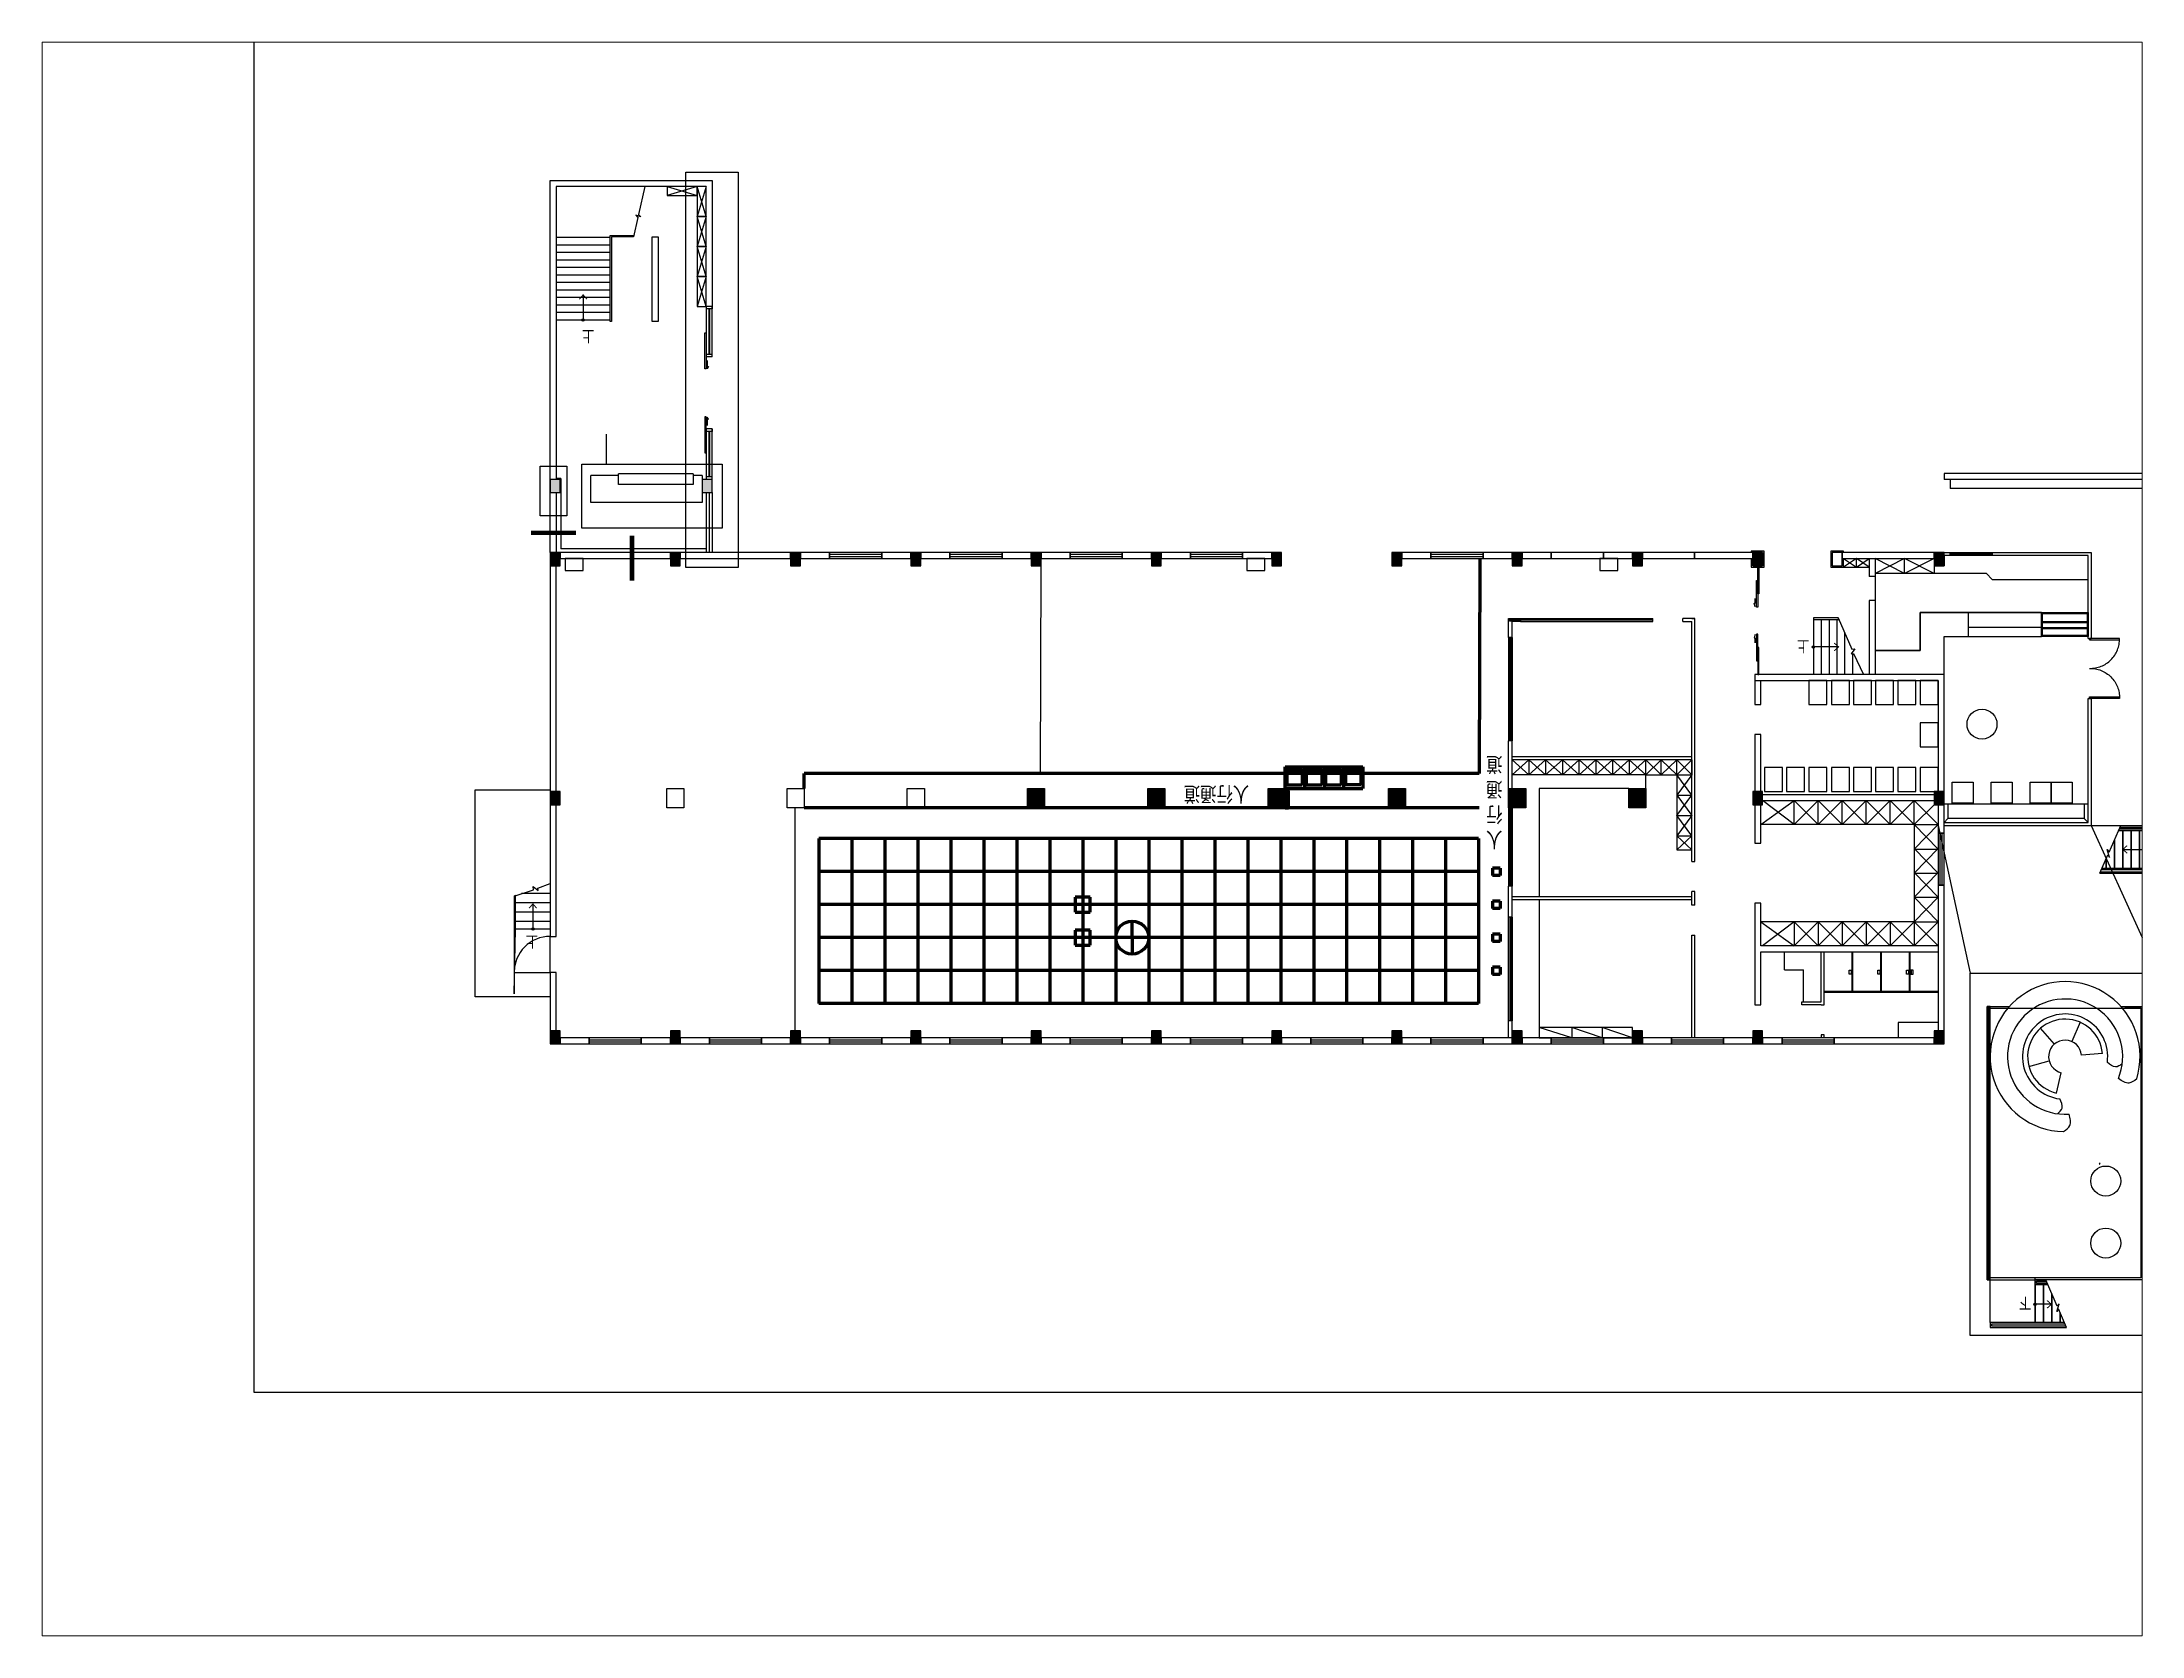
# Paper-space layout '布局2' of a CAD drawing. Header units: millimetres. Extents: x 26 to 231, y 20 to 176.
# The model-space entities are those that its viewports show. They can reach past a viewport. Long polylines and large blocks are cut down to what shows.
import ezdxf

# ---------------------------------------------------------------- set-up
doc = ezdxf.new("R2010")
doc.units = ezdxf.units.MM
for name, pattern in [('DASH', [0.35, 0.25, -0.1]), ('DASHDOT', [25.4, 12.7, -6.35, 0, -6.35]), ('HIDDEN2', [4.7625, 3.175, -1.5875])]:
    doc.linetypes.add(name, pattern=pattern)
for name, color, linetype in [('63#_AFP_xp$0$消防柜', 1, 'Continuous'), ('BASE', 7, 'Continuous'), ('BASE-HATCH', 8, 'Continuous'), ('DOOR', 2, 'Continuous'), ('FMW-FIXTURE', 3, 'HIDDEN2'), ('FMW-MIDDLE', 8, 'HIDDEN2'), ('FMW-TOP', 3, 'Continuous'), ('FU', 8, 'HIDDEN2'), ('FU-LAY-TXT', 2, 'Continuous'), ('GL-EXT', 2, 'Continuous'), ('STAIR', 2, 'Continuous')]:
    doc.layers.add(name, color=color, linetype=linetype)
doc.styles.add('新宋体', font='', dxfattribs={"width": 0.8})
doc.styles.add('黑体', font='', dxfattribs={"width": 0.8})
doc.styles.get('新宋体').set_extended_font_data('NSimSun')
doc.styles.get('黑体').set_extended_font_data('SimHei')

psp = doc.layouts.new('布局2')

msp = doc.modelspace()

# ---------------------------------------------------------------- texts
at = {"color": 2, "lineweight": 211, "char_height": 500, "attachment_point": 1, "rotation": 180, "style": '新宋体'}
for width, insert in [(583.21, (31756, 6563)), (3132.41, (23311, 8075))]:
    msp.add_mtext_dynamic_manual_height_columns('人行通道', width=width, gutter_width=6839, heights=[0], dxfattribs=dict(at, insert=insert))
at = {"layer": 'FU-LAY-TXT', "color": 2, "linetype": 'Continuous', "lineweight": -3, "style": '黑体', "width": 0.8}
for p in [(1469, 23779), (41989, 13441), (-401, 3593)]:
    msp.add_text('上', height=375, rotation=180, dxfattribs=at).set_placement(p)
at = {"layer": 'FU-LAY-TXT', "color": 2, "linetype": 'Continuous', "lineweight": -3, "insert": (49389, -8837), "char_height": 375, "width": 2919.03, "attachment_point": 1, "rotation": 180, "style": '黑体'}
msp.add_mtext('下', dxfattribs=at)

# ---------------------------------------------------------------- blocks, each defined once
blk = doc.blocks.new('*E20714333')
at = {"color": 3, "linetype": 'HIDDEN2', "lineweight": -3, "ltscale": 0.2, "elevation": 0}
blk.add_lwpolyline([(118, 100), (13, 100, 0.414214), (0, 88), (0, 13, 0.414214), (13, 0), (118, 0, 0.414214), (130, 13), (130, 88, 0.414214)], format="xyb", close=True, dxfattribs=at)
at = {"color": 8, "linetype": 'HIDDEN2', "lineweight": -3, "ltscale": 0.2, "elevation": 0}
blk.add_lwpolyline([(115, 30), (115, 0), (15, 0), (15, 30)], close=True, dxfattribs=at)
blk = doc.blocks.new('*E20914544')
at = {"color": 3, "linetype": 'HIDDEN2', "lineweight": -3, "ltscale": 0.2, "elevation": 0}
blk.add_lwpolyline([(118, 100), (13, 100, 0.414214), (0, 88), (0, 13, 0.414214), (13, 0), (118, 0, 0.414214), (130, 13), (130, 88, 0.414214)], format="xyb", close=True, dxfattribs=at)
at = {"color": 8, "linetype": 'HIDDEN2', "lineweight": -3, "ltscale": 0.2, "elevation": 0}
blk.add_lwpolyline([(115, 30), (115, 0), (15, 0), (15, 30)], close=True, dxfattribs=at)
blk = doc.blocks.new('*E24618255')
at = {"color": 8, "linetype": 'Continuous', "lineweight": -3}
blk.add_lwpolyline([(0, 0), (50, 0), (50, 1000), (0, 1000)], close=True, dxfattribs=at)
at = {"color": 8, "linetype": 'HIDDEN2', "lineweight": -3, "ltscale": 0.2}
blk.add_arc((25, 25), 975, 358.5312, 91.4688, dxfattribs=at)
blk = doc.blocks.new('*E24718366')
at = {"color": 8, "linetype": 'Continuous', "lineweight": -3}
blk.add_lwpolyline([(0, 0), (50, 0), (50, 1000), (0, 1000)], close=True, dxfattribs=at)
at = {"color": 8, "linetype": 'HIDDEN2', "lineweight": -3, "ltscale": 0.2}
blk.add_arc((25, 25), 975, 358.5312, 91.4688, dxfattribs=at)
blk = doc.blocks.new('*E26520177')
at = {"color": 3, "linetype": 'HIDDEN2', "lineweight": -3, "ltscale": 0.2, "elevation": 0}
blk.add_lwpolyline([(118, 100), (13, 100, 0.414214), (0, 88), (0, 13, 0.414214), (13, 0), (118, 0, 0.414214), (130, 13), (130, 88, 0.414214)], format="xyb", close=True, dxfattribs=at)
at = {"color": 8, "linetype": 'HIDDEN2', "lineweight": -3, "ltscale": 0.2, "elevation": 0}
blk.add_lwpolyline([(115, 30), (115, 0), (15, 0), (15, 30)], close=True, dxfattribs=at)
blk = doc.blocks.new('*E26720388')
at = {"color": 3, "linetype": 'HIDDEN2', "lineweight": -3, "ltscale": 0.2, "elevation": 0}
blk.add_lwpolyline([(118, 100), (13, 100, 0.414214), (0, 88), (0, 13, 0.414214), (13, 0), (118, 0, 0.414214), (130, 13), (130, 88, 0.414214)], format="xyb", close=True, dxfattribs=at)
at = {"color": 8, "linetype": 'HIDDEN2', "lineweight": -3, "ltscale": 0.2, "elevation": 0}
blk.add_lwpolyline([(115, 30), (115, 0), (15, 0), (15, 30)], close=True, dxfattribs=at)
blk = doc.blocks.new('*E26920599')
at = {"linetype": 'Continuous', "lineweight": -3}
blk.add_hatch(color=8, dxfattribs=at).paths.add_polyline_path([(-214, -35), (-214, 0), (-371, 0)])
at = {"color": 8, "linetype": 'Continuous', "lineweight": -3, "extrusion": (0, 0, -1)}
for p, q in [((-371, 0), (-214, -35)), ((-214, -35), (-214, 0))]:
    blk.add_line(p, q, dxfattribs=at)
at = {"color": 8, "linetype": 'Continuous', "lineweight": -3}
for p, q in [((0, 0), (-214, 0)), ((-206, 0), (0, 0))]:
    blk.add_line(p, q, dxfattribs=at)
blk = doc.blocks.new('*E3062421010')
at = {"color": 3, "linetype": 'Continuous', "lineweight": -3, "ltscale": 0.2}
blk.add_lwpolyline([(0, 1000), (0, 0), (300, 0), (300, 1000), (0, 1000)], dxfattribs=at)
at = {"color": 8, "linetype": 'Continuous', "lineweight": -3, "ltscale": 0.5}
for points in [[(0, 1000), (300, 0)], [(0, 0), (300, 1000)]]:
    blk.add_lwpolyline(points, dxfattribs=at)
blk = doc.blocks.new('*E3072431111')
at = {"color": 3, "linetype": 'Continuous', "lineweight": -3, "ltscale": 0.2}
blk.add_lwpolyline([(0, 1000), (0, 0), (300, 0), (300, 1000), (0, 1000)], dxfattribs=at)
at = {"color": 8, "linetype": 'Continuous', "lineweight": -3, "ltscale": 0.5}
for points in [[(0, 1000), (300, 0)], [(0, 0), (300, 1000)]]:
    blk.add_lwpolyline(points, dxfattribs=at)
blk = doc.blocks.new('*E3082441212')
at = {"color": 3, "linetype": 'Continuous', "lineweight": -3, "ltscale": 0.2}
blk.add_lwpolyline([(0, 1000), (0, 0), (300, 0), (300, 1000), (0, 1000)], dxfattribs=at)
at = {"color": 8, "linetype": 'Continuous', "lineweight": -3, "ltscale": 0.5}
for points in [[(0, 1000), (300, 0)], [(0, 0), (300, 1000)]]:
    blk.add_lwpolyline(points, dxfattribs=at)
blk = doc.blocks.new('*E3092451313')
at = {"color": 3, "linetype": 'Continuous', "lineweight": -3, "ltscale": 0.2}
blk.add_lwpolyline([(0, 1000), (0, 0), (300, 0), (300, 1000), (0, 1000)], dxfattribs=at)
at = {"color": 8, "linetype": 'Continuous', "lineweight": -3, "ltscale": 0.5}
for points in [[(0, 1000), (300, 0)], [(0, 0), (300, 1000)]]:
    blk.add_lwpolyline(points, dxfattribs=at)
blk = doc.blocks.new('*E3132491414')
at = {"color": 3, "linetype": 'Continuous', "lineweight": -3, "ltscale": 0.2}
blk.add_lwpolyline([(0, 1000), (0, 0), (300, 0), (300, 1000), (0, 1000)], dxfattribs=at)
at = {"color": 8, "linetype": 'Continuous', "lineweight": -3, "ltscale": 0.5}
for points in [[(0, 1000), (300, 0)], [(0, 0), (300, 1000)]]:
    blk.add_lwpolyline(points, dxfattribs=at)
blk = doc.blocks.new('*E3182541515')
at = {"linetype": 'Continuous', "lineweight": -3}
blk.add_hatch(color=8, dxfattribs=at).paths.add_polyline_path([(-214, -35), (-214, 0), (-371, 0)])
at = {"color": 8, "linetype": 'Continuous', "lineweight": -3, "extrusion": (0, 0, -1)}
for p, q in [((-371, 0), (-214, -35)), ((-214, -35), (-214, 0))]:
    blk.add_line(p, q, dxfattribs=at)
at = {"color": 8, "linetype": 'Continuous', "lineweight": -3}
for p, q in [((0, 0), (-214, 0)), ((-206, 0), (0, 0))]:
    blk.add_line(p, q, dxfattribs=at)
blk = doc.blocks.new('*E3312671616')
at = {"layer": 'STAIR', "linetype": 'Continuous', "lineweight": -3}
h = blk.add_hatch(color=1, dxfattribs=at)
edge = h.paths.add_edge_path()
edge.add_arc((36567, 89370), 40, 0, 360)
at = {"layer": 'STAIR', "color": 1, "linetype": 'Continuous', "lineweight": -3}
blk.add_lwpolyline([(37407, 89370), (36567, 89370)], dxfattribs=at)
blk.add_lwpolyline([(37260, 89242, 32.4, 32.4, 0), (37407, 89370, 32.4, 32.4, 0), (37259, 89498, 0, 0, 0)], format="xyseb", dxfattribs=at)
at = {"layer": 'STAIR', "color": 8, "linetype": 'Continuous', "lineweight": -3}
blk.add_circle((36567, 89370), 40, dxfattribs=at)
blk = doc.blocks.new('*E3322681717')
at = {"layer": 'STAIR', "linetype": 'Continuous', "lineweight": -3}
h = blk.add_hatch(color=1, dxfattribs=at)
edge = h.paths.add_edge_path()
edge.add_arc((40331, 104533), 40, 180, 540)
at = {"layer": 'STAIR', "color": 1, "linetype": 'Continuous', "lineweight": -3}
blk.add_lwpolyline([(39932, 104662, 32.4, 32.4, 0), (39786, 104533, 32.4, 32.4, 0), (39933, 104406, 0, 0, 0)], format="xyseb", dxfattribs=at)
blk.add_lwpolyline([(39786, 104533), (40331, 104533)], dxfattribs=at)
at = {"layer": 'STAIR', "color": 8, "linetype": 'Continuous', "lineweight": -3}
blk.add_circle((40331, 104533), 40, dxfattribs=at)
blk = doc.blocks.new('*E3332691818')
at = {"layer": 'STAIR', "linetype": 'Continuous', "lineweight": -3}
h = blk.add_hatch(color=1, dxfattribs=at)
edge = h.paths.add_edge_path()
edge.add_arc((36567, 89370), 40, 0, 360)
at = {"layer": 'STAIR', "color": 1, "linetype": 'Continuous', "lineweight": -3}
blk.add_lwpolyline([(37407, 89370), (36567, 89370)], dxfattribs=at)
blk.add_lwpolyline([(37260, 89242, 32.4, 32.4, 0), (37407, 89370, 32.4, 32.4, 0), (37259, 89498, 0, 0, 0)], format="xyseb", dxfattribs=at)
at = {"layer": 'STAIR', "color": 8, "linetype": 'Continuous', "lineweight": -3}
blk.add_circle((36567, 89370), 40, dxfattribs=at)
blk = doc.blocks.new('*E3342701919')
at = {"layer": 'STAIR', "linetype": 'Continuous', "lineweight": -3}
h = blk.add_hatch(color=1, dxfattribs=at)
edge = h.paths.add_edge_path()
edge.add_arc((36567, 89370), 40, 0, 360)
at = {"layer": 'STAIR', "color": 1, "linetype": 'Continuous', "lineweight": -3}
blk.add_lwpolyline([(37407, 89370), (36567, 89370)], dxfattribs=at)
blk.add_lwpolyline([(37260, 89242, 32.4, 32.4, 0), (37407, 89370, 32.4, 32.4, 0), (37259, 89498, 0, 0, 0)], format="xyseb", dxfattribs=at)
at = {"layer": 'STAIR', "color": 8, "linetype": 'Continuous', "lineweight": -3}
blk.add_circle((36567, 89370), 40, dxfattribs=at)
blk = doc.blocks.new('*E3352712020')
at = {"layer": 'STAIR', "linetype": 'Continuous', "lineweight": -3}
h = blk.add_hatch(color=1, dxfattribs=at)
edge = h.paths.add_edge_path()
edge.add_arc((36567, 89370), 40, 0, 360)
at = {"layer": 'STAIR', "color": 1, "linetype": 'Continuous', "lineweight": -3}
blk.add_lwpolyline([(37407, 89370), (36567, 89370)], dxfattribs=at)
blk.add_lwpolyline([(37260, 89242, 32.4, 32.4, 0), (37407, 89370, 32.4, 32.4, 0), (37259, 89498, 0, 0, 0)], format="xyseb", dxfattribs=at)
at = {"layer": 'STAIR', "color": 8, "linetype": 'Continuous', "lineweight": -3}
blk.add_circle((36567, 89370), 40, dxfattribs=at)

# ---------------------------------------------------------------- hatches: boundary and pattern name
at = {"layer": 'BASE-HATCH', "linetype": 'Continuous', "lineweight": -3}
h = msp.add_hatch(color=8, dxfattribs=at)
h.paths.add_polyline_path([(5400, 18820), (5070, 18820), (5070, 18380), (5400, 18380)])
h.paths.add_polyline_path([(330, 18820), (0, 18820), (0, 18380), (330, 18380)])
for points in [[(330, 16380), (0, 16380), (0, 15940), (330, 15940)], [(4340, 16380), (4010, 16380), (4010, 15940), (4340, 15940)], [(8350, 16380), (8020, 16380), (8020, 15940), (8350, 15940)], [(12360, 16380), (12030, 16380), (12030, 15940), (12360, 15940)], [(16370, 16380), (16040, 16380), (16040, 15940), (16370, 15940)], [(20380, 16380), (20050, 16380), (20050, 15940), (20380, 15940)], [(24390, 16380), (24060, 16380), (24060, 15940), (24390, 15940)], [(28400, 16380), (28070, 16380), (28070, 15940), (28400, 15940)], [(32410, 16380), (32080, 16380), (32080, 15940), (32410, 15940)], [(36420, 16380), (36090, 16380), (36090, 15940), (36420, 15940)], [(40430, 16380), (40100, 16380), (40100, 15940), (40430, 15940)], [(46480, 16380), (46150, 16380), (46150, 15940), (46480, 15940)], [(330, 8410), (0, 8410), (0, 7970), (330, 7970)], [(16490, 7865), (15920, 7865), (15920, 8515), (16490, 8515)], [(20496, 7865), (19926, 7865), (19926, 8515), (20496, 8515)], [(24510, 7865), (23940, 7865), (23940, 8515), (24510, 8515)], [(28520, 7865), (27950, 7865), (27950, 8515), (28520, 8515)], [(32530, 7865), (31960, 7865), (31960, 8515), (32530, 8515)], [(36540, 7865), (35970, 7865), (35970, 8515), (36540, 8515)], [(40430, 8410), (40100, 8410), (40100, 7970), (40430, 7970)], [(46480, 8410), (46150, 8410), (46150, 7970), (46480, 7970)], [(330, 440), (0, 440), (0, 0), (330, 0)], [(4340, 440), (4010, 440), (4010, 0), (4340, 0)], [(8350, 440), (8020, 440), (8020, 0), (8350, 0)], [(12360, 440), (12030, 440), (12030, 0), (12360, 0)], [(16370, 440), (16040, 440), (16040, 0), (16370, 0)], [(20380, 440), (20050, 440), (20050, 0), (20380, 0)], [(24390, 440), (24060, 440), (24060, 0), (24390, 0)], [(28400, 440), (28070, 440), (28070, 0), (28400, 0)], [(32410, 440), (32080, 440), (32080, 0), (32410, 0)], [(36420, 440), (36090, 440), (36090, 0), (36420, 0)], [(40430, 440), (40100, 440), (40100, 0), (40430, 0)], [(46480, 440), (46150, 440), (46150, 0), (46480, 0)]]:
    msp.add_hatch(color=8, dxfattribs=at).paths.add_polyline_path(points)
at = {"layer": 'BASE-HATCH', "linetype": 'Continuous', "lineweight": -3, "ltscale": 0.2}
h = msp.add_hatch(dxfattribs=at)
h.set_pattern_fill('ANSI31', color=8, scale=1500, angle=540, style=0)
h.set_pattern_definition([(225, (89846.613, 95855.09), (22.45064, -22.45064), [])])
h.paths.add_polyline_path([(31960, 14080), (32360, 14080), (32360, 14180), (31960, 14180)])
h = msp.add_hatch(dxfattribs=at)
h.set_pattern_fill('ANSI31', color=8, scale=1500, angle=540, style=0)
h.set_pattern_definition([(225, (48015.97, 1251.683), (22.45064, -22.45064), [])])
h.paths.add_polyline_path([(48016, 1252), (47916, 1252), (47916, -7858), (48016, -7858)])

# ---------------------------------------------------------------- linework, layer by layer
at = {"color": 4}
for p, q in [((-9872, -11623), (-9872, 33459)), ((-9872, 33459), (59293, 33459)), ((16352, 9016), (16370, 15940)), ((8162, 7865), (8160, 440)), ((59293, -11623), (-9872, -11623))]:
    msp.add_line(p, q, dxfattribs=at)
at = {"color": 6, "linetype": 'DASHDOT', "lineweight": -3, "ltscale": 0.2}
msp.add_line((1880, 19329), (1880, 20328), dxfattribs=at)
at = {"color": 2, "lineweight": 211}
for p, q in [((30999, 16180), (30980, 9015)), ((30980, 9015), (8470, 9016)), ((8470, 8515), (8470, 9016)), ((30977, 7865), (8470, 7865))]:
    msp.add_line(p, q, dxfattribs=at)
at = {"color": 4, "lineweight": 211}
for p, q in [((24510, 8515), (24510, 9232)), ((24510, 9232), (27100, 9232)), ((25158, 9232), (25158, 8515)), ((25805, 9232), (25805, 8515)), ((26452, 9232), (26452, 8515)), ((27100, 9232), (27100, 8515)), ((24510, 8515), (27100, 8515)), ((30960, 6845), (8960, 6845)), ((8960, 6845), (8960, 1345)), ((10060, 6845), (10060, 1345)), ((11160, 6845), (11160, 1345)), ((12260, 6845), (12260, 1345)), ((13360, 6845), (13360, 1345)), ((14460, 6845), (14460, 1345)), ((15560, 6845), (15560, 1345)), ((16660, 6845), (16660, 1345)), ((17760, 6845), (17760, 1345)), ((18860, 6845), (18860, 1345)), ((19960, 6845), (19960, 1345)), ((21060, 6845), (21060, 1345)), ((22160, 6845), (22160, 1345)), ((23260, 6845), (23260, 1345)), ((24360, 6845), (24360, 1345)), ((25460, 6845), (25460, 1345)), ((26560, 6845), (26560, 1345)), ((27660, 6845), (27660, 1345)), ((28760, 6845), (28760, 1345)), ((29860, 6845), (29860, 1345)), ((30960, 6845), (30960, 1345)), ((30960, 5745), (8960, 5745)), ((31427, 5861), (31427, 5611)), ((31677, 5861), (31427, 5861)), ((31427, 5861), (31427, 5611)), ((31427, 5861), (31427, 5611)), ((31677, 5611), (31427, 5611)), ((31677, 5861), (31677, 5611)), ((30960, 4645), (8960, 4645)), ((18010, 4895), (17510, 4895)), ((17510, 4895), (17510, 4395)), ((17510, 4395), (17760, 4395)), ((17760, 4645), (17760, 4395)), ((17760, 4395), (18010, 4395)), ((18010, 4395), (18010, 4895)), ((31427, 4761), (31427, 4511)), ((31677, 4761), (31427, 4761)), ((31427, 4761), (31427, 4511)), ((31427, 4761), (31427, 4511)), ((31677, 4511), (31427, 4511)), ((31677, 4761), (31677, 4511)), ((30960, 3545), (8960, 3545)), ((18010, 3795), (17510, 3795)), ((17510, 3795), (17510, 3295)), ((17760, 3545), (17760, 3295)), ((18010, 3295), (18010, 3795)), ((19410, 3545), (19410, 4095)), ((19960, 3545), (19410, 3545)), ((19410, 3545), (19410, 2995)), ((31427, 3661), (31427, 3411)), ((31677, 3661), (31427, 3661)), ((31427, 3661), (31427, 3411)), ((31427, 3661), (31427, 3411)), ((31677, 3661), (31677, 3411)), ((17510, 3295), (17760, 3295)), ((17760, 3295), (18010, 3295)), ((31677, 3411), (31427, 3411)), ((30960, 2445), (8960, 2445)), ((31427, 2561), (31427, 2311)), ((31677, 2561), (31427, 2561)), ((31427, 2561), (31427, 2311)), ((31427, 2561), (31427, 2311)), ((31677, 2311), (31427, 2311)), ((31677, 2561), (31677, 2311)), ((30960, 1345), (8960, 1345)), ((27659, 1340), (27660, 1340))]:
    msp.add_line(p, q, dxfattribs=at)
at = {"color": 6, "linetype": 'DASHDOT', "lineweight": -3, "ltscale": 0.2}
for points in [[(6273, 15877), (4520, 15877), (4520, 29055), (6273, 29055)], [(556, 17608), (-331, 17608), (-331, 19256), (556, 19256)], [(5735, 17193), (1058, 17193), (1058, 19329), (5735, 19329)]]:
    msp.add_lwpolyline(points, close=True, dxfattribs=at)
at = {"color": 2, "linetype": 'Continuous', "lineweight": -3, "ltscale": 0.2, "const_width": 150}
for points in [[(-632, 17035), (868, 17035)], [(2731, 15440), (2731, 16940)]]:
    msp.add_lwpolyline(points, dxfattribs=at)
at = {"color": 4, "lineweight": 211}
for points in [[(25082, 8626), (24578, 8626), (24578, 9121), (25082, 9121)], [(25727, 8626), (25223, 8626), (25223, 9121), (25727, 9121)], [(26372, 8631), (25868, 8631), (25868, 9126), (26372, 9126)], [(27032, 8635), (26528, 8635), (26528, 9130), (27032, 9130)], [(24510, 7865), (24621, 7865), (24621, 8428), (24510, 8428)]]:
    msp.add_lwpolyline(points, close=True, dxfattribs=at)
msp.add_circle((19410, 3545), 550, dxfattribs=at)
at = {"layer": '63#_AFP_xp$0$消防柜', "ltscale": 0.5}
for points in [[(1101, 16180), (501, 16180), (501, 15780), (1101, 15780)], [(23828, 16180), (23228, 16180), (23228, 15780), (23828, 15780)], [(35605, 16180), (35005, 16180), (35005, 15780), (35605, 15780)]]:
    msp.add_lwpolyline(points, close=True, dxfattribs=at)
at = {"layer": 'BASE', "color": 7, "linetype": 'Continuous', "lineweight": -3}
for p, q in [((54880, 19020), (46480, 19020)), ((54880, 18820), (46480, 18820)), ((46480, 16380), (46680, 16380)), ((46480, 16080), (46480, 16380)), ((46680, 16280), (46480, 16280)), ((48080, 16380), (51380, 16380)), ((51280, 16280), (48080, 16280)), ((51280, 13520), (51280, 16280)), ((51380, 16380), (51380, 13520)), ((46480, 15940), (46280, 15940)), ((31960, 13550), (31960, 14180)), ((31960, 14180), (32360, 14180)), ((32080, 13550), (32080, 14080)), ((32360, 14080), (32080, 14080)), ((32360, 14180), (32360, 14080)), ((37765, 14080), (37765, 14180)), ((38165, 14180), (37765, 14180)), ((37765, 14080), (38065, 14080)), ((38065, 14180), (38165, 14180)), ((38065, 6085), (38065, 14080)), ((38165, 6085), (38165, 14180)), ((38165, 14080), (38165, 14180)), ((32080, 13550), (31960, 13550)), ((51280, 13520), (51380, 13520)), ((40165, 12120), (46280, 12120)), ((46280, 12320), (40365, 12320)), ((46280, 12120), (46280, 8410)), ((51280, 7380), (51280, 11520)), ((51280, 11520), (51380, 11520)), ((51380, 11520), (51380, 7280)), ((31960, 8515), (31960, 10100)), ((32080, 10100), (31960, 10100)), ((32080, 8515), (32080, 10100)), ((38065, 9570), (32080, 9570)), ((38065, 9470), (32080, 9470)), ((46280, 8410), (46480, 8410)), ((51380, 8268), (51380, 7280)), ((46480, 7380), (51280, 7380)), ((46480, 7280), (51380, 7280)), ((31960, 4225), (31960, 5259)), ((32080, 5259), (31960, 5259)), ((32080, 4225), (32080, 5259)), ((32080, 4910), (38065, 4910)), ((38165, 5085), (38065, 5085)), ((38065, 4625), (38065, 5085)), ((38165, 4625), (38165, 5085)), ((46480, 440), (46480, 5290)), ((32080, 4225), (31960, 4225)), ((32080, 4810), (38065, 4810)), ((38065, 200), (38065, 3625)), ((38165, 200), (38165, 3625)), ((46280, 3070), (46280, 440)), ((31960, 200), (31960, 775)), ((32080, 775), (31960, 775)), ((32080, 200), (32080, 775)), ((41735, 1300), (41735, 1400)), ((41735, 1400), (42385, 1400)), ((42385, 1300), (41735, 1300)), ((47916, -7858), (47916, 1252)), ((48016, 1252), (47916, 1252)), ((48016, -7858), (48016, 1252)), ((42485, 200), (42385, 200)), ((46150, 200), (42820, 200)), ((42820, 200), (42820, 0)), ((46150, 0), (46150, 200)), ((42820, 0), (46150, 0)), ((47916, -7858), (48016, -7858))]:
    msp.add_line(p, q, dxfattribs=at)
at = {"layer": 'BASE', "color": 7, "linetype": 'Continuous', "lineweight": -3, "ltscale": 0.5}
for p, q in [((46480, 19020), (46480, 18820)), ((38065, 6085), (38165, 6085)), ((38165, 4625), (38065, 4625)), ((38065, 3625), (38165, 3625)), ((42385, 1400), (42385, 3070)), ((42485, 1300), (42485, 3070)), ((42385, 1300), (42485, 1300)), ((42485, 300), (42385, 300)), ((42385, 300), (42385, 200)), ((42485, 200), (42485, 300))]:
    msp.add_line(p, q, dxfattribs=at)
at = {"layer": 'BASE', "color": 0, "linetype": 'Continuous', "lineweight": -3}
for p, q in [((40430, 8320), (46150, 8320)), ((40430, 8120), (46150, 8120)), ((46480, 5290), (46280, 5290)), ((46280, 5290), (46280, 3270)), ((46480, 5290), (46280, 5290)), ((40365, 4690), (40165, 4690)), ((40165, 4690), (40165, 1300)), ((40365, 3270), (40365, 4690)), ((46280, 3270), (40365, 3270)), ((40365, 1300), (40365, 3070)), ((40365, 3070), (46280, 3070)), ((40165, 1300), (40365, 1300)), ((46280, 440), (46480, 440))]:
    msp.add_line(p, q, dxfattribs=at)
at = {"layer": 'BASE', "color": 1, "linetype": 'DASH', "lineweight": -3}
for p, q in [((46280, 7280), (47346, 2357)), ((51380, 7280), (53623, 2357))]:
    msp.add_line(p, q, dxfattribs=at)
at = {"layer": 'BASE', "color": 7, "linetype": 'Continuous', "lineweight": -3, "ltscale": 0.5}
for points in [[(0, 16380), (0, 16380), (0, 28780), (5400, 28780), (5400, 24580), (5200, 24580), (5200, 28580), (200, 28580), (200, 18820)], [(3400, 26900), (3600, 26900), (3600, 24080), (3400, 24080), (3400, 26900)], [(200, 18380), (200, 16380)], [(43980, 16180), (43980, 15580)], [(44180, 16180), (44180, 15580)], [(43980, 14780), (43980, 12320)], [(44180, 14780), (44180, 12320)]]:
    msp.add_lwpolyline(points, dxfattribs=at)
at = {"layer": 'BASE', "color": 7, "linetype": 'Continuous', "lineweight": -3, "ltscale": 0.2}
for points in [[(330, 18820), (0, 18820), (0, 18380), (330, 18380)], [(5400, 18820), (5070, 18820), (5070, 18380), (5400, 18380)], [(330, 16380), (0, 16380), (0, 15940), (330, 15940)], [(4340, 16380), (4010, 16380), (4010, 15940), (4340, 15940)], [(8350, 16380), (8020, 16380), (8020, 15940), (8350, 15940)], [(12360, 16380), (12030, 16380), (12030, 15940), (12360, 15940)], [(16370, 16380), (16040, 16380), (16040, 15940), (16370, 15940)], [(20380, 16380), (20050, 16380), (20050, 15940), (20380, 15940)], [(24390, 16380), (24060, 16380), (24060, 15940), (24390, 15940)], [(28400, 16380), (28070, 16380), (28070, 15940), (28400, 15940)], [(32410, 16380), (32080, 16380), (32080, 15940), (32410, 15940)], [(36420, 16380), (36090, 16380), (36090, 15940), (36420, 15940)], [(40430, 16380), (40100, 16380), (40100, 15940), (40430, 15940)], [(46480, 16380), (46150, 16380), (46150, 15940), (46480, 15940)], [(330, 8410), (0, 8410), (0, 7970), (330, 7970)], [(4460, 7865), (3890, 7865), (3890, 8515), (4460, 8515)], [(8470, 7865), (7900, 7865), (7900, 8515), (8470, 8515)], [(12480, 7865), (11910, 7865), (11910, 8515), (12480, 8515)], [(20500, 7865), (19930, 7865), (19930, 8515), (20500, 8515)], [(24510, 7865), (23940, 7865), (23940, 8515), (24510, 8515)], [(28520, 7865), (27950, 7865), (27950, 8515), (28520, 8515)], [(32530, 7865), (31960, 7865), (31960, 8515), (32530, 8515)], [(36540, 7865), (35970, 7865), (35970, 8515), (36540, 8515)], [(40430, 8410), (40100, 8410), (40100, 7970), (40430, 7970)], [(46480, 8410), (46150, 8410), (46150, 7970), (46480, 7970)], [(330, 440), (0, 440), (0, 0), (330, 0)], [(4340, 440), (4010, 440), (4010, 0), (4340, 0)], [(8350, 440), (8020, 440), (8020, 0), (8350, 0)], [(12360, 440), (12030, 440), (12030, 0), (12360, 0)], [(16370, 440), (16040, 440), (16040, 0), (16370, 0)], [(20380, 440), (20050, 440), (20050, 0), (20380, 0)], [(24390, 440), (24060, 440), (24060, 0), (24390, 0)], [(28400, 440), (28070, 440), (28070, 0), (28400, 0)], [(32410, 440), (32080, 440), (32080, 0), (32410, 0)], [(36420, 440), (36090, 440), (36090, 0), (36420, 0)], [(40430, 440), (40100, 440), (40100, 0), (40430, 0)], [(46480, 440), (46150, 440), (46150, 0), (46480, 0)]]:
    msp.add_lwpolyline(points, close=True, dxfattribs=at)
at = {"layer": 'BASE', "color": 7, "linetype": 'Continuous', "lineweight": -3}
for points in [[(330, 16180), (4010, 16180), (4010, 16380), (330, 16380)], [(4340, 16180), (8020, 16180), (8020, 16380), (4340, 16380)], [(8350, 16180), (9320, 16180), (9320, 16380), (8350, 16380)], [(11060, 16180), (12030, 16180), (12030, 16380), (11060, 16380)], [(12360, 16180), (13330, 16180), (13330, 16380), (12360, 16380)], [(15070, 16180), (16040, 16180), (16040, 16380), (15070, 16380)], [(16370, 16180), (17340, 16180), (17340, 16380), (16370, 16380)], [(19080, 16180), (20050, 16180), (20050, 16380), (19080, 16380)], [(20380, 16180), (21350, 16180), (21350, 16380), (20380, 16380)], [(23090, 16180), (24060, 16180), (24060, 16380), (23090, 16380)], [(28400, 16180), (29370, 16180), (29370, 16380), (28400, 16380)], [(31110, 16180), (32080, 16180), (32080, 16380), (31110, 16380)], [(32410, 16180), (33380, 16180), (33380, 16380), (32410, 16380)], [(35120, 16180), (36090, 16180), (36090, 16380), (35120, 16380)], [(38160, 16180), (40100, 16180), (40100, 16380), (38160, 16380)], [(40430, 15940), (40100, 15940), (40100, 16380), (40430, 16380)], [(42750, 15940), (43080, 15940), (43080, 16380), (42750, 16380)], [(43080, 16180), (46150, 16180), (46150, 16380), (43080, 16380)], [(0, 8410), (200, 8410), (200, 15940), (0, 15940)], [(40165, 11310), (40365, 11310), (40365, 12120), (46280, 12120), (46280, 8410), (46480, 8410), (46480, 12320), (46280, 12320), (46280, 12320), (40365, 12320), (40365, 12320), (40165, 12320)], [(40165, 8410), (40365, 8410), (40365, 10310), (40165, 10310)], [(0, 3585), (200, 3585), (200, 7970), (0, 7970)], [(40165, 6690), (40365, 6690), (40365, 7970), (40165, 7970)], [(46280, 7030), (46480, 7030), (46480, 7970), (46280, 7970)], [(0, 440), (200, 440), (200, 2385), (0, 2385)], [(330, 0), (1300, 0), (1300, 200), (330, 200)], [(3040, 0), (4010, 0), (4010, 200), (3040, 200)], [(4340, 0), (5310, 0), (5310, 200), (4340, 200)], [(7050, 0), (8020, 0), (8020, 200), (7050, 200)], [(8350, 0), (9320, 0), (9320, 200), (8350, 200)], [(11060, 0), (12030, 0), (12030, 200), (11060, 200)], [(12360, 0), (13330, 0), (13330, 200), (12360, 200)], [(15070, 0), (16040, 0), (16040, 200), (15070, 200)], [(16370, 0), (17340, 0), (17340, 200), (16370, 200)], [(19080, 0), (20050, 0), (20050, 200), (19080, 200)], [(20380, 0), (21350, 0), (21350, 200), (20380, 200)], [(23090, 0), (24060, 0), (24060, 200), (23090, 200)], [(24390, 0), (25360, 0), (25360, 200), (24390, 200)], [(27100, 0), (28070, 0), (28070, 200), (27100, 200)], [(28400, 0), (29370, 0), (29370, 200), (28400, 200)], [(31110, 0), (32080, 0), (32080, 200), (31110, 200)], [(32410, 0), (33380, 0), (33380, 200), (32410, 200)], [(35120, 0), (36090, 0), (36090, 200), (35120, 200)], [(36420, 0), (37390, 0), (37390, 200), (36420, 200)], [(39130, 0), (40100, 0), (40100, 200), (39130, 200)], [(40430, 0), (41080, 0), (41080, 200), (40430, 200)]]:
    msp.add_lwpolyline(points, close=True, dxfattribs=at)
for points in [[(40050, 16180), (40050, 15890), (40480, 15890), (40480, 16430), (40050, 16430), (40050, 16380)], [(43130, 16380), (43130, 16430), (42700, 16430), (42700, 15890), (43130, 15890), (43130, 16180)], [(44180, 15580), (43980, 15580)], [(44180, 14780), (43980, 14780)], [(46280, 3070), (46280, 440), (46480, 440), (46480, 5290), (46280, 5290), (46280, 3070)]]:
    msp.add_lwpolyline(points, dxfattribs=at)
at = {"layer": 'BASE', "color": 7, "linetype": 'Continuous', "lineweight": -3, "ltscale": 0.2}
for points in [[(16490, 7865), (15920, 7865), (15920, 8515)], [(15920, 8515), (16490, 8515), (16490, 7865)]]:
    msp.add_lwpolyline(points, dxfattribs=at)
at = {"layer": 'BASE', "color": 1, "linetype": 'DASH', "lineweight": -3}
msp.add_lwpolyline([(53623, -9713), (47346, -9713), (47346, 2357), (53623, 2357)], close=True, dxfattribs=at)
at = {"layer": 'BASE-HATCH', "color": 8, "linetype": 'Continuous', "lineweight": -3}
msp.add_lwpolyline([(4460, 7865), (3890, 7865), (3890, 8515), (4460, 8515)], close=True, dxfattribs=at)
at = {"layer": 'DOOR', "color": 8, "linetype": 'Continuous', "lineweight": -3}
for points in [[(5160, 22500), (5160, 23700), (5200, 23700), (5200, 22500)], [(5160, 20900), (5160, 19700), (5200, 19700), (5200, 20900)]]:
    msp.add_lwpolyline(points, close=True, dxfattribs=at)
for points in [[(5277, 22579), (5235, 22504), (5235, 22784), (5235, 22579), (5277, 22579)], [(5277, 20821), (5235, 20896), (5235, 20616), (5235, 20821), (5277, 20821)]]:
    msp.add_lwpolyline(points, dxfattribs=at)
at = {"layer": 'DOOR', "color": 8, "linetype": 'Continuous', "lineweight": -3, "ltscale": 0.5}
for points in [[(40265, 15445), (40265, 14555), (40225, 14555), (40225, 15445)], [(40305, 15890), (40305, 15000), (40265, 15000), (40265, 15890)], [(40265, 12765), (40265, 13655), (40225, 13655), (40225, 12765)], [(40305, 12320), (40305, 13210), (40265, 13210), (40265, 12320)]]:
    msp.add_lwpolyline(points, close=True, dxfattribs=at)
at = {"layer": 'DOOR', "color": 8, "linetype": 'Continuous', "lineweight": -3}
msp.add_lwpolyline([(-1200, 2385), (0, 2385), (0, 3585, 0.414214)], format="xyb", close=True, dxfattribs=at)
at = {"layer": 'FMW-FIXTURE', "color": 4, "linetype": 'Continuous', "lineweight": -3}
for p, q in [((1360, 18050), (1360, 18950)), ((2280, 18950), (1360, 18950)), ((2280, 18650), (2280, 19000)), ((4770, 19000), (2280, 19000)), ((4770, 19000), (4770, 18650)), ((5070, 18950), (4770, 18950)), ((5070, 18950), (5070, 18050)), ((4770, 18650), (2280, 18650)), ((5070, 18050), (1360, 18050)), ((46280, 720), (44950, 720)), ((44950, 720), (44950, 200))]:
    msp.add_line(p, q, dxfattribs=at)
at = {"layer": 'FMW-FIXTURE', "color": 4, "linetype": 'Continuous', "lineweight": -3, "ltscale": 0.5}
for p, q in [((47899, 15680), (46150, 15680)), ((48080, 15480), (47899, 15680)), ((48080, 15480), (51280, 15480)), ((49730, 14380), (46380, 14380)), ((47280, 14380), (47280, 13580)), ((49730, 13880), (47280, 13880))]:
    msp.add_line(p, q, dxfattribs=at)
at = {"layer": 'FMW-FIXTURE', "color": 4, "linetype": 'ByBlock', "lineweight": -3, "ltscale": 0.5}
for p, q in [((51280, 7990), (46480, 7990)), ((46610, 7990), (46610, 7510)), ((51150, 7990), (51150, 7510)), ((46610, 7510), (46480, 7380)), ((51150, 7510), (46610, 7510)), ((51150, 7510), (51280, 7380))]:
    msp.add_line(p, q, dxfattribs=at)
at = {"layer": 'FMW-FIXTURE', "color": 3, "linetype": 'Continuous', "lineweight": -3, "ltscale": 0.5}
for p, q in [((41165, 2470), (41165, 3070)), ((41165, 2470), (41789, 2470)), ((41789, 1400), (41789, 2470)), ((51762, -318), (51064, -376)), ((50230, -1639), (50390, -957))]:
    msp.add_line(p, q, dxfattribs=at)
at = {"layer": 'FMW-FIXTURE', "color": 4, "linetype": 'Continuous', "lineweight": -3, "ltscale": 0.5}
msp.add_lwpolyline([(46480, 12320), (46480, 13580), (49730, 13580), (49730, 14380), (45680, 14380), (45680, 13120), (44180, 13120)], dxfattribs=at)
at = {"layer": 'FMW-FIXTURE', "color": 3, "linetype": 'Continuous', "lineweight": -3, "ltscale": 0.5}
for radius, start, end in [(2500, 342.68819, 268.73299), (1921, 337.52512, 273.89607), (1421, 352.33785, 262.67627), (1250, 4.77703, 256.77703), (550, 4.77703, 256.77703)]:
    msp.add_arc((50516, -422), radius, start, end, dxfattribs=at)
for points in [[(52422, -665), (52198, -767), (51924, -611)], [(52903, -1166), (52646, -1303), (52291, -1156)], [(50258, -2326), (50414, -2136), (50335, -1831)], [(50461, -2921), (50673, -2722), (50647, -2338)]]:
    msp.add_spline(points, degree=3, dxfattribs=at)
at = {"layer": 'FMW-MIDDLE', "color": 3, "linetype": 'HIDDEN2', "lineweight": -3, "ltscale": 0.2}
for p, q in [((43412, 1750), (43412, 3070)), ((43442, 1750), (43442, 3070)), ((44368, 1750), (44368, 3070)), ((44398, 1750), (44398, 3070)), ((45325, 1750), (45325, 3070)), ((45355, 1750), (45355, 3070)), ((46280, 1750), (42489, 1750)), ((46280, 1720), (42489, 1720))]:
    msp.add_line(p, q, dxfattribs=at)
at = {"layer": 'FMW-MIDDLE', "color": 3, "linetype": 'HIDDEN2', "lineweight": -3}
for p, q in [((51015, 724), (50735, 82)), ((50157, -5), (49700, 525)), ((49309, -747), (49985, -565))]:
    msp.add_line(p, q, dxfattribs=at)
at = {"layer": 'FMW-TOP', "color": 3, "linetype": 'Continuous', "lineweight": -3}
for p, q in [((360, 18850), (200, 18850)), ((360, 18850), (360, 16500)), ((5200, 16500), (360, 16500)), ((48016, 1254), (48661, 1254)), ((48016, 1194), (48608, 1194)), ((52392, 1254), (53106, 1254)), ((52504, 1204), (53056, 1204)), ((53056, 1204), (53056, 272)), ((53106, 1254), (53106, 242)), ((53046, -1169), (53046, -7798)), ((53106, -1333), (53106, -7858)), ((53046, -7798), (49516, -7798)), ((49516, -7858), (49516, -7798)), ((53106, -7858), (49516, -7858))]:
    msp.add_line(p, q, dxfattribs=at)
at = {"layer": 'FMW-TOP', "color": 8, "linetype": 'Continuous', "lineweight": -3, "ltscale": 0.5}
for points in [[(43980, 15890), (43555, 16180), (43130, 15890)], [(43130, 16180), (43555, 15890), (43980, 16180)], [(46150, 15680), (45165, 16180), (44180, 15680)], [(46150, 16180), (45165, 15680), (44180, 16180)]]:
    msp.add_lwpolyline(points, dxfattribs=at)
at = {"layer": 'FMW-TOP', "color": 3, "linetype": 'Continuous', "lineweight": -3, "ltscale": 0.5}
for points in [[(43555, 15890), (43555, 16180)], [(45165, 15680), (45165, 16180)], [(43130, 15890), (43980, 15890)], [(46150, 15940), (46150, 15680), (44180, 15680)]]:
    msp.add_lwpolyline(points, dxfattribs=at)
at = {"layer": 'FU', "color": 8, "linetype": 'Continuous', "lineweight": -3, "ltscale": 0.5}
for p, q in [((49760, 14080), (51250, 14080)), ((49760, 14050), (51250, 14050)), ((49760, 13880), (51250, 13880)), ((49760, 13850), (51250, 13850))]:
    msp.add_line(p, q, dxfattribs=at)
at = {"layer": 'FU', "color": 251, "linetype": 'Continuous', "lineweight": -3}
for p, q in [((40365, 7318), (41480, 8118)), ((41480, 7318), (40430, 8118)), ((41480, 7318), (42280, 8118)), ((42280, 7318), (41480, 8118)), ((42280, 7318), (43080, 8118)), ((43080, 7318), (42280, 8118)), ((43080, 7318), (43880, 8118)), ((43880, 7318), (43080, 8118)), ((43880, 7318), (44680, 8118)), ((44680, 7318), (43880, 8118)), ((44680, 7318), (45480, 8118)), ((45480, 7318), (44680, 8118)), ((45480, 8118), (46280, 7318)), ((45480, 7318), (46150, 7970)), ((45480, 7318), (46280, 6494)), ((45480, 6494), (46280, 7318)), ((45480, 6518), (46280, 5694)), ((45480, 5694), (46280, 6518)), ((45480, 5718), (46280, 4894)), ((45480, 4894), (46280, 5718)), ((45480, 4894), (46280, 4070)), ((45480, 4070), (46280, 4894)), ((40365, 4070), (41480, 3270)), ((41480, 4070), (40430, 3270)), ((41480, 4070), (42280, 3270)), ((42280, 4070), (41480, 3270)), ((42280, 4070), (43080, 3270)), ((43080, 4070), (42280, 3270)), ((43080, 4070), (43880, 3270)), ((43880, 4070), (43080, 3270)), ((43880, 4070), (44680, 3270)), ((44680, 4070), (43880, 3270)), ((44680, 4070), (45480, 3270)), ((45480, 4070), (44680, 3270)), ((45480, 4070), (46280, 3270)), ((46280, 4070), (45480, 3270))]:
    msp.add_line(p, q, dxfattribs=at)
at = {"layer": 'FU', "color": 106, "linetype": 'Continuous', "lineweight": -3}
for p, q in [((41480, 7318), (41480, 8118)), ((42280, 7318), (42280, 8118)), ((43080, 7318), (43080, 8118)), ((43880, 7318), (43880, 8118)), ((44680, 7318), (44680, 8118)), ((45480, 7318), (45480, 8118)), ((45480, 7318), (40365, 7318)), ((45480, 7318), (45480, 4070)), ((45480, 7318), (46280, 7318)), ((45480, 6494), (46280, 6494)), ((45480, 5694), (46280, 5694)), ((45480, 4894), (46280, 4894)), ((45480, 4070), (40365, 4070)), ((41480, 4070), (41480, 3270)), ((42280, 4070), (42280, 3270)), ((43080, 4070), (43080, 3270)), ((43880, 4070), (43880, 3270)), ((44680, 4070), (44680, 3270)), ((45480, 4070), (45480, 3270)), ((45480, 4070), (46280, 4070)), ((45480, 4070), (45480, 3270))]:
    msp.add_line(p, q, dxfattribs=at)
at = {"layer": 'FU', "color": 106, "linetype": 'Continuous', "lineweight": -3, "ltscale": 0.5}
msp.add_line((32981, 4810), (32981, 200), dxfattribs=at)
at = {"layer": 'FU', "color": 106, "linetype": 'Continuous', "lineweight": -3, "ltscale": 120}
for p, q in [((51687, -3958), (51654, -3991)), ((51654, -3991), (51671, -4007))]:
    msp.add_line(p, q, dxfattribs=at)
at = {"layer": 'FU', "color": 106, "linetype": 'Continuous', "lineweight": -3, "ltscale": 0.5}
msp.add_lwpolyline([(49730, 14380), (51280, 14380), (51280, 13580), (49730, 13580)], close=True, dxfattribs=at)
at = {"layer": 'FU', "color": 8, "linetype": 'Continuous', "lineweight": -3, "ltscale": 0.5}
msp.add_lwpolyline([(49760, 14350), (51250, 14350), (51250, 13610), (49760, 13610)], close=True, dxfattribs=at)
at = {"layer": 'FU', "color": 106, "linetype": 'Continuous', "lineweight": -3}
for points in [[(42570, 12120), (41970, 12120), (41970, 11320), (42570, 11320)], [(43325, 12120), (42725, 12120), (42725, 11320), (43325, 11320)], [(44061, 12120), (43461, 12120), (43461, 11320), (44061, 11320)], [(44789, 12120), (44189, 12120), (44189, 11320), (44789, 11320)], [(45544, 12120), (44944, 12120), (44944, 11320), (45544, 11320)], [(46280, 12120), (45680, 12120), (45680, 11320), (46280, 11320)], [(46280, 10709), (45680, 10709), (45680, 9909), (46280, 9909)], [(41096, 9210), (40496, 9210), (40496, 8410), (41096, 8410)], [(41825, 9210), (41225, 9210), (41225, 8410), (41825, 8410)], [(42570, 9210), (41970, 9210), (41970, 8410), (42570, 8410)], [(43325, 9210), (42725, 9210), (42725, 8410), (43325, 8410)], [(44061, 9210), (43461, 9210), (43461, 8410), (44061, 8410)], [(44789, 9210), (44189, 9210), (44189, 8410), (44789, 8410)], [(45544, 9210), (44944, 9210), (44944, 8410), (45544, 8410)], [(46280, 9210), (45680, 9210), (45680, 8410), (46280, 8410)], [(36090, 200), (36090, 550), (32981, 550), (32981, 200)]]:
    msp.add_lwpolyline(points, close=True, dxfattribs=at)
at = {"layer": 'FU', "color": 8, "linetype": 'Continuous', "lineweight": -3}
for points in [[(36540, 9470), (35982, 8970), (35425, 9470), (34867, 8970), (34310, 9470), (33752, 8970), (33195, 9470), (32637, 8970), (32080, 9470)], [(36540, 8970), (35982, 9470), (35425, 8970), (34867, 9470), (34310, 8970), (33752, 9470), (33195, 8970), (32637, 9470), (32080, 8970)], [(36540, 8970), (37052, 9470), (37565, 8970), (38065, 9470), (38065, 8970), (37565, 8292), (38065, 7615), (37565, 6937), (38065, 6470)], [(37565, 6470), (38065, 6937), (37565, 7615), (38065, 8292), (37565, 8970), (38065, 8970), (37565, 9470), (37052, 8970), (36540, 9470)]]:
    msp.add_lwpolyline(points, dxfattribs=at)
at = {"layer": 'FU', "color": 106, "linetype": 'Continuous', "lineweight": -3, "ltscale": 0.5}
for points in [[(32637, 9470), (32637, 8970)], [(33195, 9470), (33195, 8970)], [(33752, 9470), (33752, 8970)], [(34310, 8970), (34310, 9470)], [(34867, 9470), (34867, 8970)], [(35425, 9470), (35425, 8970)], [(35982, 9470), (35982, 8970)], [(36540, 8970), (36540, 9470)], [(37052, 8970), (37052, 9470)], [(37565, 8970), (37565, 9470)], [(36540, 8970), (32080, 8970)], [(35970, 8515), (32981, 8515), (32981, 4910)], [(35970, 8515), (36540, 8515), (36540, 8970), (37565, 8970), (37565, 6470), (38065, 6470)], [(37565, 8970), (38065, 8970)], [(37565, 8292), (38065, 8292)], [(37565, 7615), (38065, 7615)], [(37565, 6937), (38065, 6937)]]:
    msp.add_lwpolyline(points, dxfattribs=at)
at = {"layer": 'FU', "color": 3, "linetype": 'Continuous', "lineweight": -3, "ltscale": 0.5}
for points in [[(47455, 8030), (46755, 8030), (46755, 8730), (47455, 8730)], [(48755, 8030), (48055, 8030), (48055, 8730), (48755, 8730)], [(50055, 8030), (49355, 8030), (49355, 8730), (50055, 8730)], [(50755, 8030), (50055, 8030), (50055, 8730), (50755, 8730)]]:
    msp.add_lwpolyline(points, close=True, dxfattribs=at)
at = {"layer": 'FU', "color": 251, "linetype": 'Continuous', "lineweight": -3}
for points in [[(34064, 200), (32981, 550)], [(35077, 200), (34064, 550)], [(36090, 200), (35077, 550)]]:
    msp.add_lwpolyline(points, dxfattribs=at)
at = {"layer": 'FU', "color": 106, "linetype": 'Continuous', "lineweight": -3}
for points in [[(34064, 550), (34064, 200)], [(35077, 550), (35077, 200)]]:
    msp.add_lwpolyline(points, dxfattribs=at)
at = {"layer": 'FU', "color": 3, "linetype": 'Continuous', "lineweight": -3, "ltscale": 0.5}
for centre in [(47745, 10659), (51872, -4568), (51872, -6637)]:
    msp.add_circle(centre, 500, dxfattribs=at)
at = {"layer": 'GL-EXT', "color": 2, "linetype": 'Continuous', "lineweight": -3}
for p, q in [((48080, 16351), (46680, 16351)), ((46680, 16310), (48080, 16310)), ((32360, 14180), (36765, 14180)), ((36765, 14135), (32360, 14135)), ((36765, 14125), (32360, 14125)), ((32360, 14080), (36765, 14080)), ((36765, 14080), (36765, 14180)), ((31960, 13550), (31960, 10100)), ((32000, 13550), (32000, 10100)), ((32040, 13550), (32040, 10100)), ((32080, 13550), (32080, 10100)), ((31960, 7865), (31960, 5259)), ((32000, 7865), (32000, 5259)), ((32040, 7865), (32040, 5259)), ((32080, 7865), (32080, 5259)), ((31960, 775), (31960, 4225)), ((32000, 4225), (32000, 775)), ((32040, 4225), (32040, 775)), ((32080, 4225), (32080, 775))]:
    msp.add_line(p, q, dxfattribs=at)
for points in [[(5200, 24580), (5200, 22900)], [(5400, 24580), (5400, 24500), (5200, 24500)], [(5400, 22900), (5400, 24580)], [(5290, 24500), (5290, 22980)], [(5310, 24500), (5310, 22980)], [(5400, 22900), (5400, 22980), (5200, 22980)], [(5400, 22900), (5200, 22900)], [(5200, 20500), (5200, 18820)], [(5400, 20500), (5200, 20500)], [(5400, 20500), (5400, 20420), (5200, 20420)], [(5290, 20420), (5290, 18900)], [(5310, 20420), (5310, 18900)], [(5400, 18820), (5400, 20500)], [(5400, 18820), (5400, 18900), (5200, 18900)], [(5200, 18380), (5200, 16380)], [(5300, 18380), (5300, 16380)], [(5400, 18380), (5400, 16380)], [(11060, 16310), (9320, 16310)], [(11060, 16240), (9320, 16240)], [(15070, 16310), (13330, 16310)], [(15070, 16240), (13330, 16240)], [(19080, 16310), (17340, 16310)], [(19080, 16240), (17340, 16240)], [(23090, 16310), (21350, 16310)], [(23090, 16240), (21350, 16240)], [(31110, 16310), (29370, 16310)], [(31110, 16240), (29370, 16240)], [(46350, 5290), (46350, 7030)], [(46350, 5290), (46350, 7030)], [(46420, 5290), (46420, 7030)], [(46420, 5290), (46420, 7030)], [(3040, 130), (1300, 130)], [(3040, 60), (1300, 60)], [(7050, 130), (5310, 130)], [(7050, 60), (5310, 60)], [(11060, 130), (9320, 130)], [(11060, 60), (9320, 60)], [(15070, 130), (13330, 130)], [(15070, 60), (13330, 60)], [(19080, 130), (17340, 130)], [(19080, 60), (17340, 60)], [(23090, 130), (21350, 130)], [(23090, 60), (21350, 60)], [(27100, 130), (25360, 130)], [(27100, 60), (25360, 60)], [(31110, 130), (29370, 130)], [(31110, 60), (29370, 60)], [(35120, 130), (33380, 130)], [(35120, 60), (33380, 60)], [(39130, 130), (37390, 130)], [(39130, 60), (37390, 60)], [(42820, 130), (41080, 130)], [(42820, 60), (41080, 60)]]:
    msp.add_lwpolyline(points, dxfattribs=at)
for points in [[(9320, 16180), (11060, 16180), (11060, 16380), (9320, 16380)], [(13330, 16180), (15070, 16180), (15070, 16380), (13330, 16380)], [(17340, 16180), (19080, 16180), (19080, 16380), (17340, 16380)], [(21350, 16180), (23090, 16180), (23090, 16380), (21350, 16380)], [(29370, 16180), (31110, 16180), (31110, 16380), (29370, 16380)], [(33380, 16180), (35120, 16180), (35120, 16380), (33380, 16380)], [(36420, 16180), (38160, 16180), (38160, 16380), (36420, 16380)], [(48080, 16280), (46680, 16280), (46680, 16380), (48080, 16380)], [(46280, 5290), (46480, 5290), (46480, 7030), (46280, 7030)], [(46280, 5290), (46480, 5290), (46480, 7030), (46280, 7030)], [(1300, 0), (3040, 0), (3040, 200), (1300, 200)], [(5310, 0), (7050, 0), (7050, 200), (5310, 200)], [(9320, 0), (11060, 0), (11060, 200), (9320, 200)], [(13330, 0), (15070, 0), (15070, 200), (13330, 200)], [(17340, 0), (19080, 0), (19080, 200), (17340, 200)], [(21350, 0), (23090, 0), (23090, 200), (21350, 200)], [(25360, 0), (27100, 0), (27100, 200), (25360, 200)], [(29370, 0), (31110, 0), (31110, 200), (29370, 200)], [(33380, 0), (35120, 0), (35120, 200), (33380, 200)], [(37390, 0), (39130, 0), (39130, 200), (37390, 200)], [(41080, 0), (42820, 0), (42820, 200), (41080, 200)]]:
    msp.add_lwpolyline(points, close=True, dxfattribs=at)
at = {"layer": 'GL-EXT', "color": 1, "linetype": 'Continuous', "lineweight": -3}
msp.add_lwpolyline([(44180, 13120), (45680, 13120), (45680, 14380), (47280, 14380), (51280, 14380), (51280, 16280), (46480, 16280), (46480, 15940), (46150, 15940), (46150, 15680), (44180, 15680), (44180, 13120)], dxfattribs=at)
msp.add_lwpolyline([(53046, -7798), (48016, -7798), (48016, 1194), (53046, 1194)], close=True, dxfattribs=at)
at = {"layer": 'STAIR', "color": 8, "linetype": 'Continuous', "lineweight": -3}
for p, q in [((46680, 18820), (46680, 18520)), ((54330, 18520), (46680, 18520)), ((42946, 14200), (43405, 13159)), ((43508, 13169), (43377, 13002)), ((43377, 13002), (43460, 13010)), ((43405, 13159), (43508, 13169)), ((43460, 13010), (43790, 12320)), ((51380, 7280), (54880, 7280)), ((-1200, 4927), (-558, 5142)), ((-568, 5245), (-401, 5115)), ((-558, 5142), (-568, 5245)), ((-409, 5198), (0, 5346)), ((-401, 5115), (-409, 5198)), ((48016, -7858), (49873, -7858)), ((49516, -8018), (49516, -7858)), ((48016, -9448), (50563, -9448))]:
    msp.add_line(p, q, dxfattribs=at)
for points in [[(3155, 28580), (2948, 27642), (3022, 27572), (2854, 27622), (2927, 27547), (2784, 26900)], [(2000, 26880), (200, 26880)], [(2000, 26630), (200, 26630)], [(2784, 26900), (2050, 26900), (2050, 24080), (2000, 24080), (2000, 26950), (2795, 26950)], [(2000, 26380), (200, 26380)], [(2000, 26130), (200, 26130)], [(2000, 25880), (200, 25880)], [(2000, 25630), (200, 25630)], [(2000, 25380), (200, 25380)], [(2000, 25130), (200, 25130)], [(2000, 24880), (200, 24880)], [(2000, 24630), (200, 24630)], [(2000, 24380), (200, 24380)], [(2000, 24130), (200, 24130)], [(42125, 14150), (42125, 12320)], [(42125, 14150), (42125, 12320)], [(42385, 14150), (42385, 12320)], [(42645, 14150), (42645, 12320)], [(42905, 14150), (42905, 12320)], [(43165, 13703), (43165, 12320)], [(43425, 13006), (43425, 12320)], [(0, 1570), (-2500, 1570), (-2500, 8470), (0, 8470)], [(51678, 5690), (51944, 6309), (52001, 6216), (51918, 6480), (51983, 6397), (52372, 7280)], [(52300, 7120), (52440, 7120), (52440, 5850)], [(52372, 7280), (53380, 7280), (53380, 7120), (52301, 7120)], [(52350, 7230), (53330, 7230), (53330, 7170), (52323, 7170)], [(52440, 5850), (52440, 7120), (52720, 7120), (52720, 5850)], [(52720, 5850), (52720, 7120), (53000, 7120), (53000, 5850)], [(53000, 5850), (53000, 7120), (53280, 7120), (53280, 5850)], [(54880, 7280), (54880, 5690), (53380, 5690)], [(52160, 5850), (52160, 6801)], [(52160, 6801), (52160, 5850)], [(51678, 5690), (53380, 5690), (53380, 5850), (51747, 5850)], [(51700, 5740), (53330, 5740), (53330, 5800), (51726, 5800)], [(51880, 5850), (51880, 6160)], [(51880, 6160), (51880, 5850)], [(0, 5010), (-953, 5010)], [(0, 4700), (-1150, 4700)], [(0, 4390), (-1150, 4390)], [(0, 4080), (-1150, 4080)], [(0, 3830), (-1150, 3830)], [(48016, -9288), (48016, -7858)], [(49516, -8018), (49516, -9288)], [(49516, -9288), (49516, -8018), (49796, -8018), (49796, -9288)], [(49942, -8018), (49516, -8018)], [(49921, -7968), (49566, -7968), (49566, -7908), (49895, -7908)], [(49796, -9288), (49796, -8018), (49936, -8018)], [(50563, -9449), (50292, -8830), (50235, -8923), (50318, -8658), (50253, -8742), (49873, -7858)], [(50076, -8337), (50076, -9288)], [(50076, -9288), (50076, -8337)], [(50356, -8976), (50356, -9288)], [(50356, -9288), (50356, -8976)], [(50493, -9288), (48016, -9288), (48016, -9448)], [(50514, -9338), (48066, -9338), (48066, -9398), (50541, -9398)]]:
    msp.add_lwpolyline(points, dxfattribs=at)
for points in [[(42125, 14150), (42968, 14150), (42946, 14200), (42125, 14200)], [(-1200, 1670), (-1150, 3830), (-1150, 4944), (-1200, 4927)]]:
    msp.add_lwpolyline(points, close=True, dxfattribs=at)

# ---------------------------------------------------------------- block references
at = {"layer": 'DOOR', "color": 8, "linetype": 'Continuous', "lineweight": -3, "ltscale": 0.2, "yscale": 0.75, "zscale": 0.75}
for name, p, xscale, rotation in [('*E26920599', (40176, 14851), -0.75, 270), ('*E3182541515', (40176, 13371), 0.75, 270.0000000000173)]:
    msp.add_blockref(name, p, dxfattribs=dict(at, xscale=xscale, rotation=rotation))
at = {"layer": 'DOOR', "color": 8, "linetype": 'Continuous', "lineweight": -3, "ltscale": 0.5, "rotation": 270.0000000266804}
msp.add_blockref('*E24718366', (51330, 13518), dxfattribs=at)
at = {"layer": 'DOOR', "color": 8, "linetype": 'Continuous', "lineweight": -3, "ltscale": 0.5, "xscale": -1, "rotation": 269.9999999733196}
msp.add_blockref('*E24618255', (51330, 11518), dxfattribs=at)
at = {"layer": 'FMW-MIDDLE', "color": 3, "linetype": 'HIDDEN2', "lineweight": -3, "xscale": -1, "rotation": 90}
for name, p in [('*E26720388', (43412, 2460, 0)), ('*E26520177', (44368, 2460, 0)), ('*E20714333', (45325, 2460, 0))]:
    msp.add_blockref(name, p, dxfattribs=at)
at = {"layer": 'FMW-MIDDLE', "color": 3, "linetype": 'HIDDEN2', "lineweight": -3, "rotation": 270}
msp.add_blockref('*E20914544', (45355, 2460, 0), dxfattribs=at)
at = {"layer": 'FMW-TOP', "color": 3, "linetype": 'Continuous', "lineweight": -3, "ltscale": 0.5}
for name, p, rotation in [('*E3132491414', (3900, 28580), 270), ('*E3092451313', (5200, 28580), 180), ('*E3082441212', (5200, 27580), 180), ('*E3072431111', (5200, 26580), 180), ('*E3062421010', (5200, 25580), 180)]:
    msp.add_blockref(name, p, dxfattribs=dict(at, rotation=rotation))
at = {"layer": 'STAIR', "color": 8, "linetype": 'Continuous', "lineweight": -3}
for name, p, rotation in [('*E3342701919', (90470, -12437), 89.99999999999999), ('*E3312671616', (89847, 95855), 180), ('*E3352712020', (88795, -32737), 89.99999999999999), ('*E3322681717', (89847, 95855), 180)]:
    msp.add_blockref(name, p, dxfattribs=dict(at, rotation=rotation))
msp.add_blockref('*E3332691818', (5558, -76135), dxfattribs=at)

msp.set_redraw_order([(e.dxf.handle, doc.entitydb.next_handle()) for e in msp.query("TEXT MTEXT ATTDEF DIMENSION ARC_DIMENSION")])  # texts and dimensions are drawn at this point

# ---------------------------------------------------------------- viewports
at = {"layer": '0', "color": 4}
psp.add_viewport(center=(128.5, 97.5), size=(205.6, 156), view_center_point=(18068.65, 6831.69), view_height=53130.0838, dxfattribs=at)

doc.saveas('drawing.dxf')
